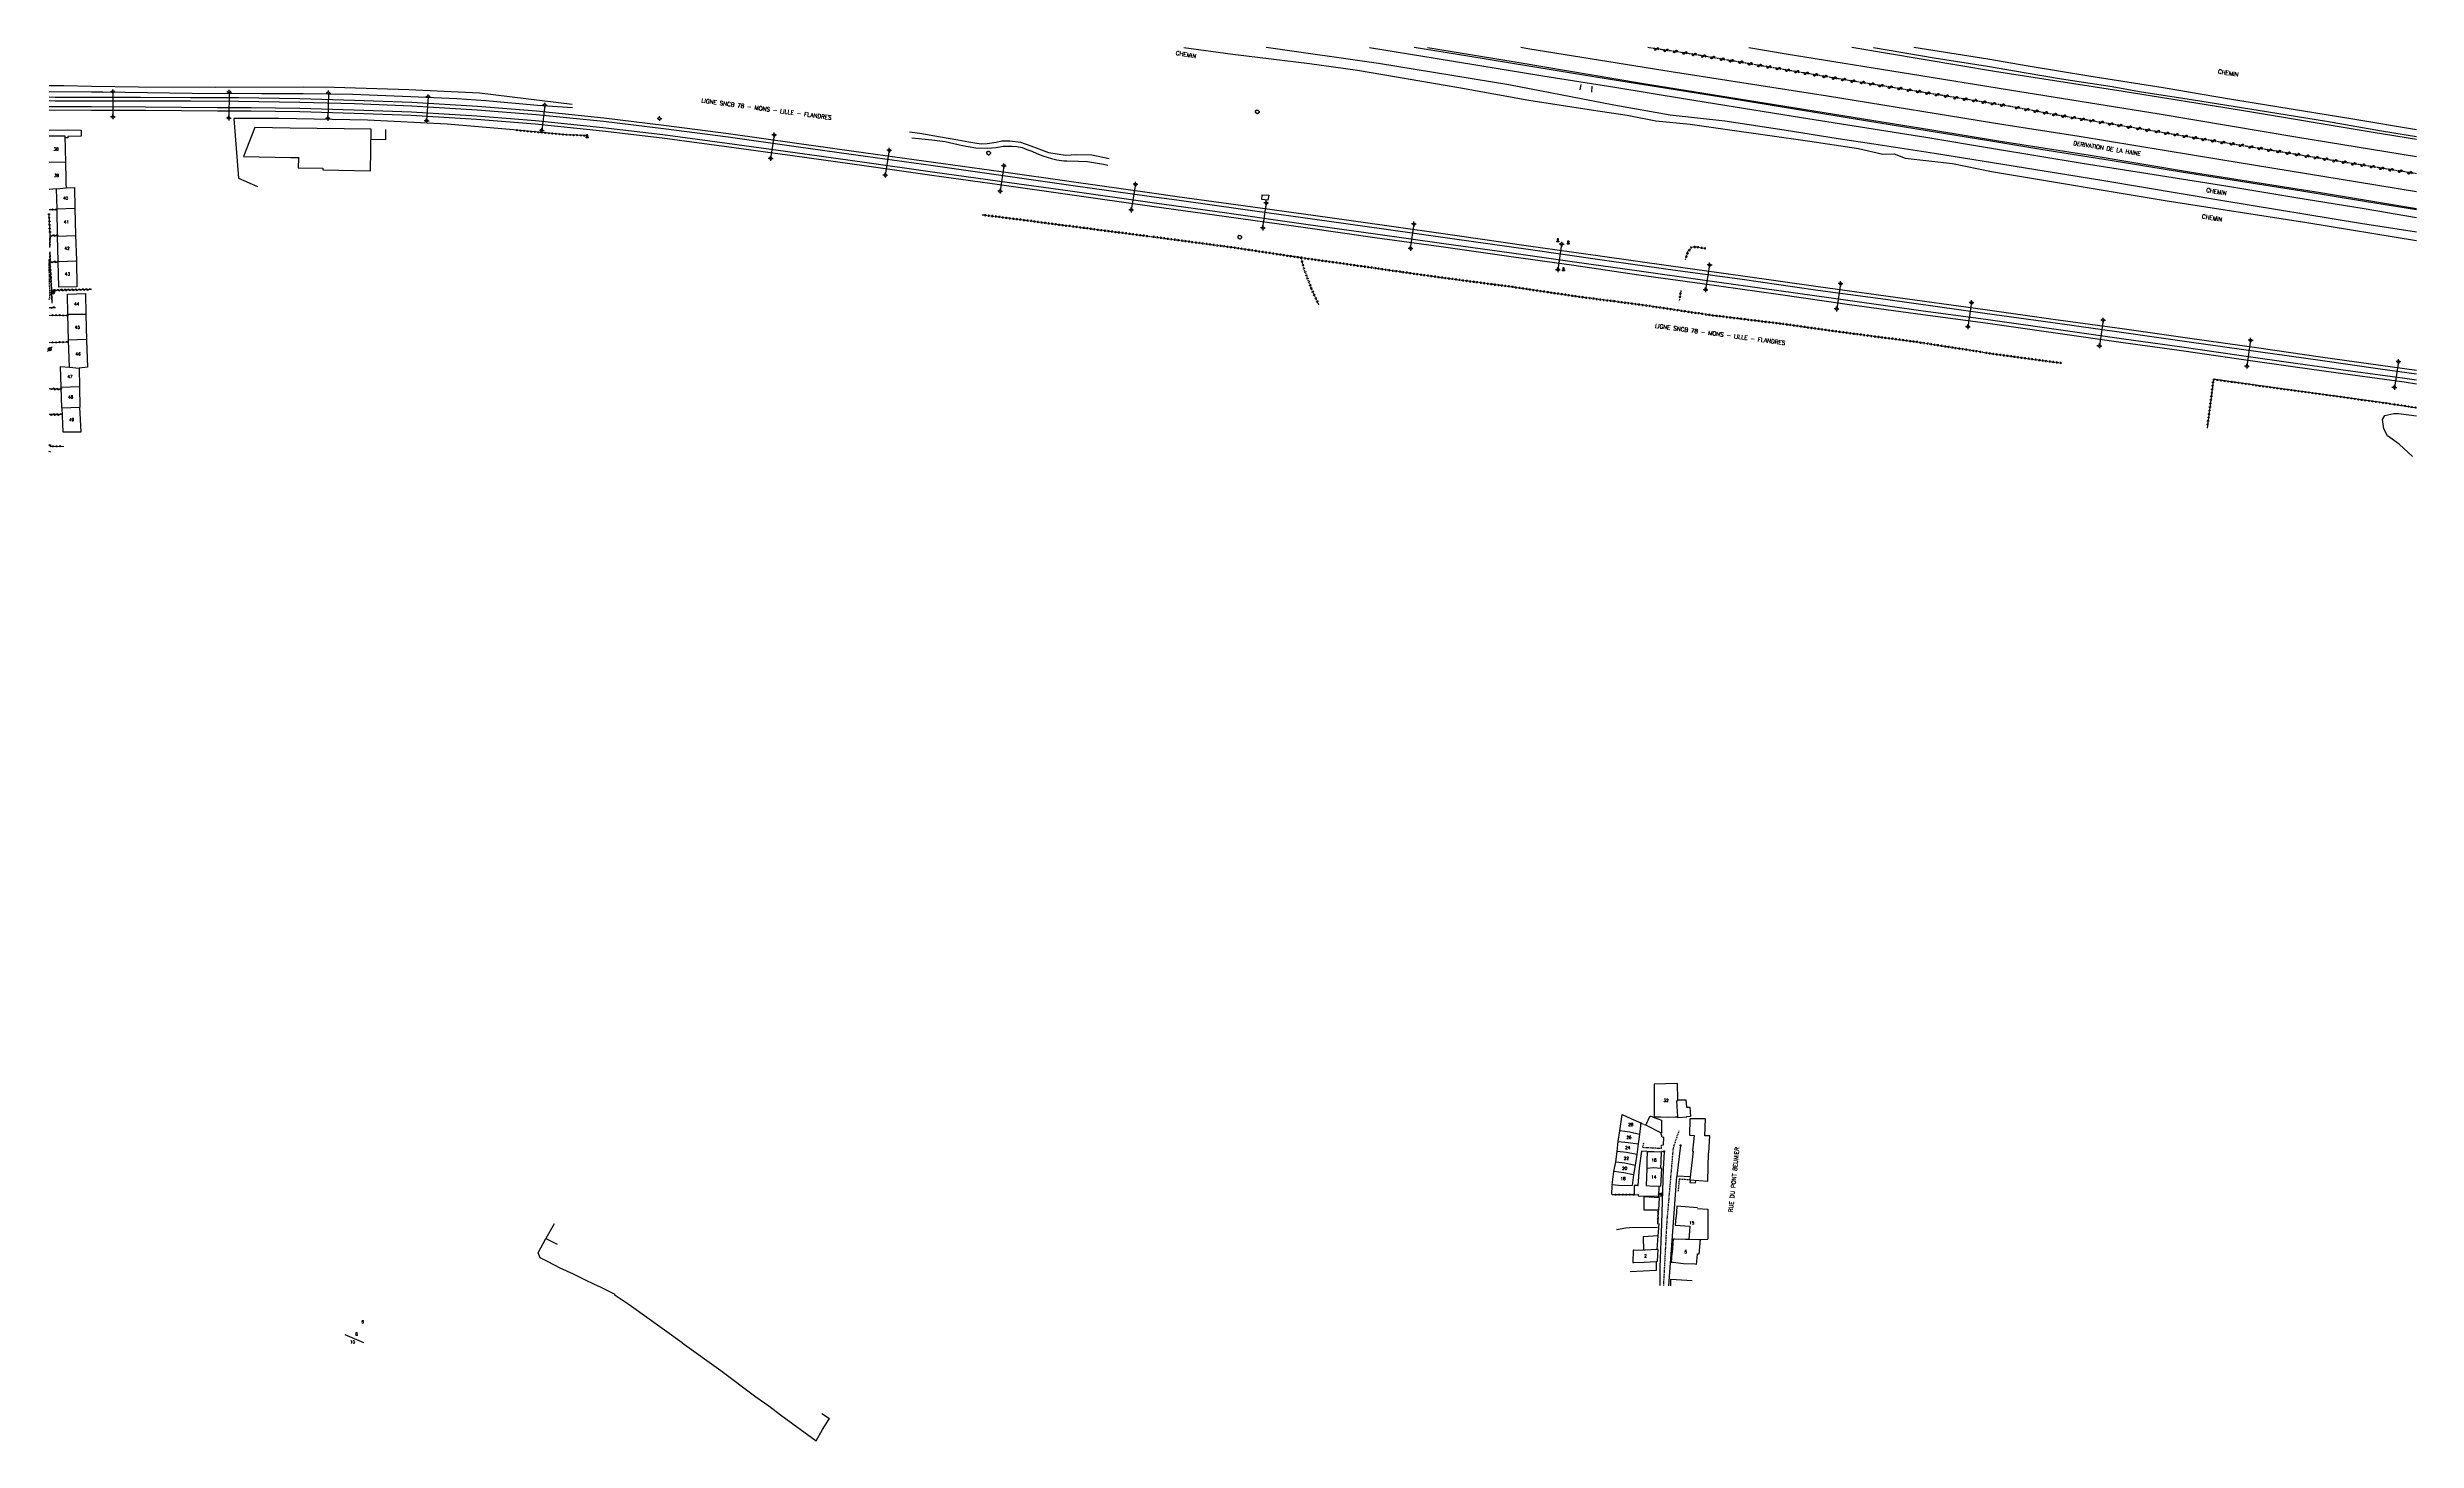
# Model space of a CAD drawing. Header units: millimetres. Extents: x 115999 to 117000, y 126412 to 127000.
import ezdxf
from ezdxf.enums import TextEntityAlignment as Align

# ---------------------------------------------------------------- set-up
doc = ezdxf.new("R2010")
doc.units = ezdxf.units.MM
doc.linetypes.add('DASHED', pattern=[0.75, 0.5, -0.25])
doc.layers.get('0').update_dxf_attribs({"linetype": 'CONTINUOUS'})
for name, color, linetype in [('W0001', 6, 'DASHED'), ('W0004', 5, 'CONTINUOUS'), ('W0008', 7, 'CONTINUOUS'), ('W0014', 7, 'CONTINUOUS'), ('W0070', 7, 'DASHED'), ('W0071', 7, 'CONTINUOUS'), ('W0101', 7, 'CONTINUOUS'), ('W0104', 1, 'CONTINUOUS'), ('W0112', 1, 'DASHED'), ('W0211', 2, 'CONTINUOUS'), ('W0214', 2, 'CONTINUOUS'), ('W0220', 5, 'DASHED'), ('W0300', 7, 'CONTINUOUS'), ('W0310', 3, 'CONTINUOUS'), ('W0323', 7, 'CONTINUOUS'), ('W0333', 7, 'CONTINUOUS'), ('W0401', 7, 'CONTINUOUS'), ('W0438', 7, 'CONTINUOUS'), ('W0439', 7, 'CONTINUOUS'), ('W0473', 7, 'CONTINUOUS'), ('W0500', 5, 'DASHED'), ('W0510', 5, 'CONTINUOUS'), ('W0515', 5, 'CONTINUOUS'), ('W0610', 7, 'CONTINUOUS'), ('W0611', 7, 'CONTINUOUS'), ('W0700', 7, 'CONTINUOUS'), ('W0985', 4, 'CONTINUOUS'), ('W0989', 7, 'CONTINUOUS'), ('W0991', 7, 'CONTINUOUS'), ('W1102', 7, 'CONTINUOUS')]:
    doc.layers.add(name, color=color, linetype=linetype)
doc.styles.get("Standard").update_dxf_attribs({"font": 'romans.shx', "width": 0.85})

# ---------------------------------------------------------------- blocks, each defined once
blk = doc.blocks.new('T473')
for p, q in [((-0.166667, 0.166667), (0.166667, -0.166667)), ((-0.166667, -0.166667), (0.166667, 0.166667)), ((0.500001, 0.500001), (1.000002, 1.000002)), ((-1.000002, -1.000002), (-0.500001, -0.500001))]:
    blk.add_line(p, q)
blk.add_ellipse((0, 0), major_axis=(0.471405, 0.471405), ratio=1, start_param=5.4977871438, end_param=11.780972451)
blk = doc.blocks.new('T401')
for p, q in [((-0.3, 0.3), (0, 0.3)), ((-0.3, -0.25), (-0.3, 0.3)), ((-0.3, 0.15), (0, 0.15)), ((-0.3, 0), (0, 0)), ((0, 0.3), (0, -0.25)), ((-0.3, -0.15), (0, -0.15)), ((-0.3, -0.25), (-0.3, -0.3)), ((-0.3, -0.3), (0, -0.3)), ((0, -0.3), (0, -0.25))]:
    blk.add_line(p, q)
blk = doc.blocks.new('T610')
for p, q in [((-0.500001, 0), (-1.000002, 0)), ((0, 0.500001), (0, 1.000002)), ((0.500001, 0), (1.000002, 0)), ((0, -0.500001), (0, -1.000002))]:
    blk.add_line(p, q)
blk.add_ellipse((0, 0), major_axis=(-0.353554, 0.353554), ratio=1, start_param=3.926990817, end_param=10.2101761242)
blk = doc.blocks.new('T300')
for p, q in [((-0.8, 0.5), (-0.9, 0.3)), ((-0.9, 0.3), (-0.9, 0.2)), ((-0.9, 0.2), (-0.7, 0.1)), ((-0.7, 0.6), (-0.8, 0.5)), ((-0.8, -0.1), (-0.7, 0.1)), ((-0.6, 0.7), (-0.7, 0.6)), ((-0.7, 0.1), (-0.7, 0.1)), ((-0.5, 0.7), (-0.6, 0.7)), ((-0.3, 0.6), (-0.5, 0.7)), ((-0.3, 0.6), (-0.2, 0.7)), ((-0.2, 0.6), (-0.3, 0.6)), ((-0.2, 0.7), (-0.1, 0.8)), ((-0.1, 0.8), (0.1, 0.8)), ((0.1, 0.8), (0.2, 0.7)), ((0.2, 0.7), (0.3, 0.6)), ((0.3, 0.6), (0.4, 0.5)), ((0.5, 0.5), (0.3, 0.5)), ((0.4, 0.5), (0.4, 0.5)), ((0.6, 0.4), (0.5, 0.5)), ((0.6, 0.4), (0.7, 0.3)), ((0.7, 0.3), (0.7, 0.2)), ((0.7, 0.2), (0.7, 0.1)), ((0.7, 0.1), (0.7, -0.2)), ((-0.8, -0.2), (-0.8, -0.1)), ((-0.7, -0.3), (-0.8, -0.2)), ((-0.8, -0.2), (-0.8, -0.2)), ((-0.7, -0.4), (-0.7, -0.3)), ((-0.5, -0.5), (-0.7, -0.4)), ((-0.4, -0.5), (-0.5, -0.5)), ((-0.4, -0.5), (-0.3, -0.5)), ((-0.3, -0.5), (-0.3, -0.4)), ((-0.3, -0.6), (-0.3, -0.5)), ((-0.3, -0.5), (-0.3, -0.5)), ((-0.2, -0.7), (-0.3, -0.6)), ((-0.1, -0.8), (-0.2, -0.7)), ((0.1, -0.8), (-0.1, -0.8)), ((0.2, -0.7), (0.1, -0.8)), ((0.3, -0.5), (0.2, -0.5)), ((0.3, -0.6), (0.2, -0.7)), ((0.2, -0.7), (0.2, -0.7)), ((0.5, -0.4), (0.3, -0.5)), ((0.3, -0.5), (0.3, -0.6)), ((0.3, -0.5), (0.3, -0.5)), ((0.6, -0.3), (0.5, -0.4)), ((0.7, -0.2), (0.6, -0.3)), ((0.6, -0.3), (0.6, -0.3))]:
    blk.add_line(p, q)
blk = doc.blocks.new('T438')
for p, q in [((-0.4, 0.2), (0.4, 0.2)), ((-0.4, -0.2), (-0.4, 0.2)), ((0.15, 1.1), (-0.3, 1.1)), ((-0.3, 1.1), (-0.3, 0.5)), ((-0.3, 0.5), (0.15, 0.5)), ((0.3, 0.65), (0.3, 0.95)), ((0.4, 0.2), (0.4, -0.2))]:
    blk.add_line(p, q)
at = {"flags": 128}
for points in [[(-0.4, -0.2), (0.4, 0.2)], [(0.4, -0.2), (-0.4, -0.2)]]:
    blk.add_lwpolyline(points, dxfattribs=at)
for centre, major_axis, start_param, end_param in [((0.15, 0.95), (0.106, -0.106), 0.7853982, 2.3561945), ((0.15, 0.65), (0.106, 0.106), 3.9269908, 5.4977871)]:
    blk.add_ellipse(centre, major_axis=major_axis, ratio=1, start_param=start_param, end_param=end_param)
blk = doc.blocks.new('t323o')
at = {"color": 0, "linetype": 'Continuous'}
for radius in [0.25, 0.15]:
    blk.add_circle((0, 0), radius, dxfattribs=at)
blk = doc.blocks.new('t220o')
at = {"color": 0, "linetype": 'Continuous'}
for p, q in [((-0.25, 0.25), (0.25, 0.25)), ((-0.25, -0.25), (0.25, -0.25))]:
    blk.add_line(p, q, dxfattribs=at)
blk = doc.blocks.new('t310o')
at = {"color": 0, "linetype": 'Continuous'}
for centre, start, end in [((-0.5, 0.4), 216.8699, 323.1304), ((0.5, -0.4), 36.8699, 143.1303)]:
    blk.add_arc(centre, 0.625, start, end, dxfattribs=at)
blk = doc.blocks.new('t500o')
at = {"color": 0, "linetype": 'Continuous'}
for centre, start, end in [((-0.5, 0.625), 216.869898, 323.130102), ((0.5, -0.125), 36.869898, 143.130102), ((0.5, -0.625), 36.869898, 143.130102), ((-0.5, 0.125), 216.869898, 323.130102)]:
    blk.add_arc(centre, 0.625, start, end, dxfattribs=at)

msp = doc.modelspace()

# ---------------------------------------------------------------- linework, layer by layer
at = {"layer": 'W0001'}
msp.add_lwpolyline([(116682, 126477.2), (116683.4, 126503.9), (116686.1, 126535.3), (116688.5, 126542.7)], dxfattribs=at)
at = {"layer": 'W0004'}
msp.add_lwpolyline([(116687.7, 126523.6), (116689.2, 126536.4)], dxfattribs=at)
at = {"layer": 'W0008'}
msp.add_lwpolyline([(116681.7, 126536.7), (116681.9, 126536.7), (116682, 126539.7), (116681.3, 126539.9), (116680.8, 126541.9)], dxfattribs=at)
at = {"layer": 'W0014'}
for points in [[(116000.8, 126829.1), (116000.1, 126829.4), (116000, 126829.5)], [(116681.1, 126533.9), (116682.2, 126533.7), (116681.8, 126526.5), (116681.1, 126503.4)], [(116684.1, 126477.1), (116684.6, 126482.9), (116685.8, 126500), (116687.6, 126523.2), (116687.7, 126523.6), (116693.2, 126523.3)], [(116680, 126503.4), (116679.5, 126498.1)], [(116681.1, 126503.4), (116680.3, 126484.8), (116680.4, 126477.2)]]:
    msp.add_lwpolyline(points, dxfattribs=at)
at = {"layer": 'W0070'}
msp.add_lwpolyline([(116000, 126893.6), (116000.4, 126894.2), (116000, 126910.7)], dxfattribs=at)
at = {"layer": 'W0071'}
for points in [[(116479.3, 127000), (116500, 126997.2), (116532.4, 126993.3), (116552.6, 126990.4), (116595.5, 126983.1), (116625.1, 126977.8), (116652.3, 126973.5), (116666.6, 126971.5), (116678.7, 126969.1), (116693.2, 126967.7), (116707.9, 126965.5), (116743.7, 126960.5), (116764.3, 126957.4), (116774.5, 126955), (116779.4, 126955.1), (116784, 126953.3), (116804, 126951.1), (116820.5, 126947.7)], [(116820.9, 126951.3), (116796.4, 126955.3), (116770.8, 126959.2), (116755.7, 126961.4), (116732.9, 126965.1), (116707.8, 126968.9), (116684.7, 126971.4), (116660.9, 126975.6), (116616.6, 126984.2), (116561.6, 126993.3), (116514.1, 127000)], [(116557.7, 127000), (116585.5, 126995.5), (116630.9, 126988.1), (116661.4, 126983.3), (116691.2, 126978.4), (116740.2, 126970.5), (116792.7, 126962.1), (116821.3, 126957.3)], [(116821, 126960.3), (116767.2, 126969.1), (116709, 126978.6), (116654.2, 126987.3), (116599.3, 126996.4), (116576.6, 127000)], [(116770.6, 127000), (116796.2, 126995.6), (116818.7, 126992.1)], [(116818.9, 126995.1), (116787.7, 127000)], [(116818.7, 126992.1), (116835.1, 126989.3), (116850, 126986.8), (116871.4, 126983.5), (116883, 126981.5), (116905.8, 126977.9), (116933.1, 126973.6), (116962, 126968.9), (116985.1, 126964.8), (117000, 126962.5)], [(117000, 126965.3), (116973.1, 126969.7), (116946.1, 126974.1), (116921, 126978.2), (116892.9, 126983), (116861.5, 126987.9), (116836, 126992.1), (116818.9, 126995.1)], [(117000, 126931.4), (116978.9, 126934.8), (116951.5, 126939.3), (116927.4, 126943.2), (116901.6, 126947.3), (116870.6, 126952.3), (116841.3, 126957), (116821, 126960.3)], [(116821.3, 126957.3), (116858.8, 126951.2), (116889.2, 126946.4), (116920.3, 126941.4), (116949, 126936.7), (116977.8, 126932), (117000, 126928.3)], [(116820.5, 126947.7), (116894.6, 126935.2), (116953.7, 126926.1), (117000, 126918.5)], [(117000, 126922), (116976.3, 126925.7), (116918.1, 126935.3), (116867, 126943.8), (116820.9, 126951.3)]]:
    msp.add_lwpolyline(points, dxfattribs=at)
at = {"layer": 'W0101'}
for points in [[(116000, 126962.7), (116006.7, 126962.7), (116006.9, 126951.5)], [(116006.9, 126951.5), (116007.1, 126944.6)], [(116003.1, 126940.4), (116000, 126940.1)], [(116003.4, 126931.9), (116003.1, 126940.4)], [(116007.1, 126944.6), (116007.1, 126942.6)], [(116007.1, 126942.6), (116007.2, 126940.8)], [(116007.2, 126940.8), (116007.2, 126940.8), (116010.8, 126940.9), (116010.9, 126932.2)], [(116003.6, 126920.5), (116003.4, 126931.9)], [(116010.9, 126932.2), (116011.2, 126920.8)], [(116003.9, 126909.6), (116003.6, 126920.5)], [(116011.2, 126920.8), (116011.6, 126910.1)], [(116004.1, 126898.8), (116003.9, 126909.6)], [(116011.6, 126910.1), (116011.8, 126898.9), (116004.1, 126898.8)], [(116008, 126887.4), (116007.8, 126895.9), (116015.4, 126896.1), (116015.6, 126887.4)], [(116008.3, 126876.4), (116008, 126887.4)], [(116015.6, 126887.4), (116015.9, 126876.5)], [(116008.6, 126865.1), (116008.3, 126876.4)], [(116015.9, 126876.5), (116016.3, 126865.1), (116012.7, 126864.6)], [(116005.1, 126856.6), (116004.9, 126865.3), (116008.6, 126865.1)], [(116005.4, 126847.9), (116005.1, 126856.6)], [(116012.7, 126864.6), (116012.9, 126856.7)], [(116012.9, 126856.7), (116013, 126848.1)], [(116005.4, 126847.9), (116005.9, 126837.7), (116013.6, 126837.7), (116013, 126848.1)], [(116663.5, 126542.6), (116664.5, 126549.4), (116668.4, 126547.6), (116672.4, 126545.9), (116671.8, 126541)], [(116662.4, 126533.8), (116662.8, 126538.1)], [(116662.8, 126538.1), (116663.5, 126542.6)], [(116671.2, 126537), (116670.6, 126532.6)], [(116671.8, 126541), (116671.2, 126537)], [(116661, 126525.4), (116661.8, 126529.4)], [(116661.8, 126529.4), (116662.4, 126533.8)], [(116670, 126528), (116669.3, 126524)], [(116670.6, 126532.6), (116670, 126528)], [(116674.8, 126526.7), (116674.6, 126519.4), (116677.5, 126519.2), (116679.1, 126519.3), (116680.8, 126519.2), (116681.2, 126526.6), (116680.8, 126526.6)], [(116675, 126533.7), (116674.8, 126529.9), (116674.8, 126529.9), (116674.8, 126526.7)], [(116680.8, 126526.6), (116680.9, 126529.7), (116681, 126533.5), (116678, 126533.7), (116675, 126533.7)], [(116660.2, 126519.7), (116661, 126525.4)], [(116669.3, 126524), (116668.7, 126519.5), (116664.3, 126519.3), (116660.2, 126519.7)], [(116696.3, 126510), (116687.6, 126510.8), (116687.2, 126506.1), (116687.1, 126505.9), (116686.9, 126502.7), (116693.1, 126502.3), (116693, 126502.2), (116692.6, 126496.6)], [(116696.2, 126509.8), (116700.7, 126509.5), (116700.6, 126496.8)], [(116210.8, 126487.2), (116207.4, 126488.9), (116206.6, 126491), (116209.9, 126497.1), (116209.9, 126497.1), (116214.6, 126494.7)], [(116213.4, 126503.3), (116213.4, 126503.3), (116209.9, 126497.1)], [(116697.3, 126496.7), (116697.4, 126496.7), (116696.9, 126490.4), (116696.3, 126490.5), (116696, 126490.3), (116696.1, 126490.3), (116695.7, 126486.1), (116695.1, 126486.2), (116690.3, 126486.4), (116686, 126486.9), (116685.3, 126486.9), (116685.6, 126491.1), (116685.7, 126491.1), (116686.1, 126496.9), (116686.6, 126496.9), (116691.2, 126496.8), (116692.6, 126496.8)], [(116697.3, 126496.7), (116700.7, 126496.8)], [(116215.9, 126484.6), (116215.9, 126484.6), (116210.8, 126487.2)], [(116221.6, 126482), (116215.9, 126484.6)], [(116226.3, 126479.7), (116226.3, 126479.7), (116221.6, 126482), (116221.6, 126482)], [(116230.4, 126477.7), (116226.3, 126479.7)], [(116232.9, 126476.5), (116230.4, 126477.7)], [(116245.1, 126469.1), (116239.6, 126472.8), (116239.6, 126472.8), (116239.6, 126472.8), (116239.6, 126472.8), (116239.6, 126472.8), (116239.6, 126472.8), (116239.6, 126472.8), (116239.6, 126472.8), (116239, 126473.2), (116239.1, 126473.4), (116232.9, 126476.5), (116232.9, 126476.5)], [(116685, 126477.1), (116685, 126479.9), (116694, 126479.3), (116694, 126479.3)], [(116267.4, 126453), (116245.1, 126469.1)], [(116267.4, 126453), (116283.8, 126441.3)], [(116283.8, 126441.3), (116283.8, 126441.3), (116298.6, 126430.2)], [(116298.6, 126430.2), (116304, 126426.4), (116309, 126422.6)], [(116309, 126422.6), (116309, 126422.6), (116314.2, 126418.8)], [(116314.2, 126418.8), (116314.2, 126418.8), (116324, 126411.7), (116324, 126411.7), (116326.7, 126416.5), (116329.4, 126420.6), (116329.6, 126420.9), (116326.4, 126423.1)]]:
    msp.add_lwpolyline(points, dxfattribs=at)
for points in [[(116686.8, 126548.4), (116687.9, 126548.4), (116687.6, 126555.2), (116688, 126555.4), (116688, 126555.8), (116687.8, 126562.5), (116677.9, 126562.3), (116678, 126548.4), (116680.7, 126548.4), (116683.8, 126548.3)], [(116678.8, 126487.4), (116679.4, 126487.5), (116679.7, 126492.5), (116679.2, 126492.5), (116674.1, 126492.1), (116669.4, 126492), (116669.4, 126492.2), (116669.1, 126492.2), (116668.9, 126486.9), (116669.4, 126486.9), (116673.8, 126487.1)]]:
    msp.add_lwpolyline(points, close=True, dxfattribs=at)
at = {"layer": 'W0104'}
for points in [[(116000, 126965.1), (116008, 126965.2), (116013.6, 126965.1), (116013.6, 126962.6), (116007.9, 126962.5), (116007.9, 126961.9), (116006.5, 126961.9)], [(116142.1, 126965.4), (116142.1, 126961), (116136.1, 126961.1)], [(116688.1, 126555.7), (116691.3, 126555.6), (116691.6, 126552.5), (116693.1, 126552.5), (116693.3, 126548.6), (116691.6, 126548.4), (116691.7, 126548.3), (116688, 126548.1), (116688, 126548.5)], [(116674.8, 126533.8), (116672.6, 126533.9), (116671.7, 126526.9), (116671.7, 126526.9), (116671.1, 126519.5), (116671.2, 126519.4), (116669.5, 126519.5), (116669.5, 126515.5), (116671.2, 126515.7), (116671.2, 126515.1), (116679.9, 126515), (116680.1, 126519.1)], [(116660.1, 126519.5), (116660, 126515.7)], [(116693.2, 126521.5), (116693, 126520.7), (116695.4, 126520.6), (116695.6, 126521.5)], [(116679.2, 126492.3), (116679.7, 126498.2), (116673.3, 126497.8), (116673.5, 126492)], [(116678.8, 126487.1), (116678.8, 126483.6), (116667.9, 126483)]]:
    msp.add_lwpolyline(points, dxfattribs=at)
for points in [[(116102.2, 126953.6), (116105.5, 126953.6), (116105.4, 126953.3), (116105.2, 126949.2), (116115.6, 126949.1), (116115.7, 126948.4), (116135.8, 126948), (116136.1, 126965.5), (116101.9, 126966), (116087, 126966.2), (116082.1, 126954)], [(116676.3, 126548.9), (116678, 126548.2), (116681, 126547), (116681, 126541.6), (116674.4, 126544.9)], [(116694.8, 126540.6), (116694.1, 126534), (116694.4, 126534), (116693.1, 126521.8), (116700.6, 126521.3), (116700.9, 126533.2), (116701.1, 126533.3), (116701.5, 126540.4), (116699.4, 126540.4), (116699.6, 126547.6), (116693.1, 126547.6), (116692.9, 126540.7), (116694.7, 126540.6)], [(116680.1, 126514.4), (116679.8, 126509), (116673.7, 126509.1), (116673.8, 126514.8)]]:
    msp.add_lwpolyline(points, close=True, dxfattribs=at)
at = {"layer": 'W0112'}
for points in [[(116674.3, 126544.9), (116672.1, 126545.9)], [(116673.5, 126537.4), (116673.1, 126535.6), (116681.1, 126535.2), (116681.1, 126536.5), (116681.5, 126536.5)], [(116693.1, 126521.8), (116688.5, 126522.1), (116688.1, 126517.1)]]:
    msp.add_lwpolyline(points, dxfattribs=at)
at = {"layer": 'W0211'}
for points in [[(116018, 126983.6), (116006.3, 126983.8), (116000, 126983.8)], [(116107.5, 126983.2), (116070.4, 126983.1), (116037.8, 126983.2), (116018, 126983.6)], [(116220.9, 126976), (116181.8, 126980.8), (116152, 126982.1), (116120.4, 126983.1), (116107.5, 126983.2)], [(116402.4, 126960.4), (116400, 126959.9), (116396.3, 126959.3), (116393.7, 126959.2), (116391.9, 126959.5), (116388.5, 126960), (116383.8, 126960.9), (116376.6, 126962.2), (116367.8, 126963.7), (116363.5, 126964.2)], [(116447.8, 126953), (116440.5, 126954.5), (116434.1, 126954.7), (116429.3, 126954.4), (116422.3, 126955.5), (116414.9, 126958.3), (116410.5, 126959.9), (116405.8, 126960.5), (116402.4, 126960.4)]]:
    msp.add_lwpolyline(points, dxfattribs=at)
at = {"layer": 'W0214'}
for points in [[(116825.7, 126967.4), (116751.2, 126979.4), (116685.1, 126989.7), (116624.6, 126999.5), (116621.6, 127000)], [(116717.9, 127000), (116733.7, 126997.3), (116786.2, 126988.9), (116828.1, 126982.1)], [(116000, 126981.4), (116018, 126981.3)], [(116018, 126981.3), (116022.7, 126981.3), (116060.5, 126980.7), (116089.9, 126980.6), (116107.3, 126980.6)], [(116107.3, 126980.6), (116128.2, 126980.3), (116152.8, 126979.3), (116172.3, 126978.5), (116184.5, 126977.7), (116206.3, 126975.7), (116221.1, 126974.7)], [(116828.1, 126982.1), (116891.2, 126972), (116949.9, 126962.2), (117000, 126954)], [(117000, 126939.1), (116975.1, 126943.1), (116917.3, 126952.6), (116857.5, 126962.5), (116825.7, 126967.4)], [(116364.4, 126961.9), (116372.9, 126961), (116378.5, 126960.3), (116385.8, 126958.7), (116391.4, 126957.7), (116396.4, 126957.5), (116400.1, 126957.8), (116403, 126958.3)], [(116403, 126958.3), (116406.8, 126958.4), (116408.8, 126958.2), (116411, 126957.8), (116413, 126957), (116415.1, 126956.2), (116417.2, 126955.3), (116419.7, 126954.3), (116423.4, 126953.2), (116425.7, 126952.6), (116428.7, 126952.2), (116429.9, 126952.2), (116434.8, 126952), (116438.6, 126951.9), (116445.4, 126950.8), (116447.2, 126950.4)]]:
    msp.add_lwpolyline(points, dxfattribs=at)
at = {"layer": 'W0220'}
for points in [[(116465.1, 126920.1), (116425.9, 126925.2), (116402.1, 126928.3), (116393.9, 126929.3), (116393.9, 126929.3)], [(116816.8, 126871.3), (116788.1, 126875.7), (116758.3, 126879.6), (116730.2, 126883.5), (116702.2, 126886.9), (116673.4, 126891.2), (116644, 126895), (116617.8, 126898.9), (116586.5, 126903), (116557.1, 126907.2), (116528.8, 126911.2), (116499.5, 126915.6), (116465.1, 126920.1)], [(116528.8, 126911.2), (116529.9, 126906.9), (116532.9, 126898.7), (116536.2, 126891.4)], [(116699.8, 126915.1), (116695.7, 126915.7), (116693.6, 126915.6), (116692.1, 126913.7), (116691.1, 126910.3)], [(116689.3, 126897.4), (116688.5, 126893.2)], [(116816.8, 126871.3), (116833.5, 126869), (116848.4, 126867), (116850.2, 126866.9)]]:
    msp.add_lwpolyline(points, dxfattribs=at)
at = {"layer": 'W0310'}
for points in [[(116000.4, 126915.5), (116000.5, 126920.6), (116003.7, 126920.5)], [(116000.4, 126913.7), (116000.4, 126909.5)], [(116001.2, 126897.5), (116000.9, 126901.6), (116000.4, 126909.5), (116003.8, 126909.5)], [(116001.3, 126892.1), (116001.2, 126897.5), (116018, 126897.9)], [(116000, 126890.2), (116002.8, 126890.2)], [(116000, 126856), (116005.3, 126855.8)], [(116005.1, 126845.1), (116000, 126845)], [(116679.7, 126508.8), (116679.4, 126503.2)]]:
    msp.add_lwpolyline(points, dxfattribs=at)
at = {"layer": 'W0323'}
for points in [[(116227, 126962.8), (116218.3, 126963.2), (116196.2, 126965.2)], [(116000, 126931.6), (116003.5, 126931.6)], [(116000.5, 126920.6), (116000, 126929.9)], [(116000, 126887), (116008.2, 126886.9)], [(116000, 126875.4), (116008.1, 126875.7)], [(116989.1, 126849.6), (116919.8, 126859.1), (116914.2, 126859.9), (116911.6, 126839.3)], [(116989.1, 126849.6), (117000, 126847.9)], [(116000, 126832.5), (116000.7, 126831.6), (116006.2, 126831.7)], [(116660.2, 126515.6), (116669.5, 126515.6)]]:
    msp.add_lwpolyline(points, dxfattribs=at)
at = {"layer": 'W0333'}
for points in [[(116646.7, 126982.1), (116647.2, 126984.4)], [(116651.6, 126981.2), (116651.8, 126983.7)], [(116097.1, 126970), (116078, 126970), (116080.1, 126944.8), (116088.1, 126941.3)], [(116196.2, 126965.2), (116168.2, 126967.7), (116134.5, 126969.4), (116097.1, 126970)], [(116679.4, 126501.7), (116667.6, 126501.6), (116666, 126501.5), (116662, 126500.8)]]:
    msp.add_lwpolyline(points, dxfattribs=at)
at = {"layer": 'W0439'}
msp.add_lwpolyline([(116512.4, 126937.8), (116515.2, 126937.6), (116514.8, 126935.6), (116512.2, 126935.8), (116512.4, 126937.8)], close=True, dxfattribs=at)
at = {"layer": 'W0500'}
for points in [[(116827.4, 126975.3), (116758.3, 126986.4), (116692.9, 126997.4), (116675.1, 127000)], [(117000, 126946.7), (116963.5, 126952.5), (116906.4, 126961.8), (116847.9, 126971.5), (116827.4, 126975.3)]]:
    msp.add_lwpolyline(points, dxfattribs=at)
at = {"layer": 'W0510'}
for points in [[(116582.3, 127000), (116584.9, 126999.6), (116620.9, 126993.7), (116672.6, 126985), (116728.8, 126975.9), (116795.3, 126965.2), (116824.3, 126960.4)], [(116821.7, 126989.9), (116761.4, 127000)], [(117000, 126961.2), (116981.7, 126964.1), (116926.9, 126973.3), (116876.1, 126981.4), (116821.7, 126989.9)], [(116824.3, 126960.4), (116862.1, 126954.5), (116905.7, 126947.3), (116959.4, 126938.8), (117000, 126932)]]:
    msp.add_lwpolyline(points, dxfattribs=at)
at = {"layer": 'W0515'}
msp.add_lwpolyline([(116998.3, 126827.3), (116992.7, 126832.5), (116987.7, 126836.1), (116986.1, 126839), (116985.6, 126842.9), (116986.6, 126844.6), (116990.4, 126845.4), (116992.4, 126845.5), (117000, 126844.5)], dxfattribs=at)
at = {"layer": 'W0611'}
for points in [[(116027, 126981.3), (116027, 126970.7)], [(116076.1, 126981.2), (116075.9, 126970.2)], [(116118, 126980.8), (116117.8, 126970.1)], [(116160.2, 126979.2), (116159.5, 126969.1)], [(116209.4, 126975.7), (116208.1, 126965)], [(116306.3, 126963.1), (116304.8, 126953.2)], [(116354.9, 126956.6), (116353.2, 126946.1)], [(116403.3, 126950.1), (116401.7, 126939.3)], [(116458.9, 126942.3), (116457.1, 126931.4)], [(116514.1, 126934.4), (116512.6, 126923.8)], [(116576.5, 126925.5), (116574.9, 126915.1)], [(116638.8, 126917), (116637.3, 126906.2)], [(116701.4, 126908.2), (116699.7, 126897.7)], [(116756.7, 126900.3), (116755.1, 126889.6)], [(116812, 126892.3), (116810.5, 126882.1)], [(116867.6, 126884.9), (116866, 126874)], [(116929.9, 126876.4), (116928.3, 126865.4)], [(116992.3, 126867.4), (116990.6, 126856.5)]]:
    msp.add_lwpolyline(points, dxfattribs=at)
at = {"layer": 'W0700'}
for points in [[(116018, 126978.9), (116002.6, 126978.9), (116000, 126979)], [(116018, 126977.4), (116002.6, 126977.4), (116000, 126977.5)], [(116106, 126978.3), (116080.1, 126978.7), (116059.8, 126978.8), (116038.6, 126978.9), (116025, 126978.9), (116018, 126978.9)], [(116106, 126976.8), (116080, 126977.2), (116059.8, 126977.3), (116038.6, 126977.4), (116025, 126977.4), (116018, 126977.4)], [(116465.8, 126938.5), (116431.8, 126943.3), (116402.2, 126947.5), (116373.6, 126951.4), (116345, 126955.4), (116315.8, 126959.5), (116287, 126963.5), (116259.7, 126967.1), (116234.4, 126970.2), (116205.9, 126973.1), (116181, 126975.1), (116153.3, 126976.8), (116129.1, 126977.7), (116106, 126978.3)], [(116465.6, 126937), (116431.6, 126941.8), (116402, 126946), (116373.4, 126950), (116344.8, 126954), (116315.6, 126958.1), (116286.8, 126962.1), (116259.5, 126965.7), (116234.2, 126968.7), (116205.7, 126971.6), (116180.9, 126973.6), (116153.2, 126975.3), (116129, 126976.2), (116106, 126976.8)], [(116018, 126974.9), (116017.9, 126974.9), (116000, 126974.9)], [(116018, 126973.4), (116017.9, 126973.4), (116000, 126973.5)], [(116105.9, 126974.3), (116085.4, 126974.5), (116071.1, 126974.6), (116040.8, 126974.8), (116018, 126974.9)], [(116105.9, 126972.8), (116085.4, 126973.1), (116071.1, 126973.2), (116040.8, 126973.4), (116018, 126973.4)], [(116466, 126934.4), (116431.3, 126939.3), (116401.6, 126943.5), (116373.1, 126947.4), (116344.5, 126951.4), (116315.2, 126955.5), (116286.4, 126959.5), (116259.2, 126963.1), (116233.9, 126966.1), (116205.5, 126969), (116180.7, 126971), (116153.1, 126972.7), (116128.9, 126973.6), (116105.9, 126974.3)], [(116465.8, 126932.9), (116431.1, 126937.8), (116401.4, 126942), (116372.9, 126946), (116344.3, 126950), (116315, 126954.1), (116286.2, 126958.1), (116259, 126961.7), (116233.8, 126964.7), (116205.4, 126967.6), (116180.6, 126969.6), (116153, 126971.3), (116128.9, 126972.2), (116105.9, 126972.8)], [(116817.6, 126887.7), (116776.6, 126893.4), (116746.1, 126897.6), (116715.2, 126902), (116684.8, 126906.2), (116655, 126910.4), (116624.7, 126914.7), (116593.6, 126919.1), (116563.8, 126923.3), (116534.6, 126927.4), (116504.2, 126931.6), (116476.3, 126935.5), (116465.6, 126937)], [(116817.8, 126889.2), (116776.8, 126894.9), (116746.3, 126899.1), (116715.4, 126903.5), (116685, 126907.7), (116655.2, 126911.9), (116624.9, 126916.1), (116593.8, 126920.6), (116564, 126924.8), (116534.9, 126928.9), (116504.4, 126933.1), (116476.5, 126937), (116465.8, 126938.5)], [(116817.9, 126883.6), (116791.4, 126887.1), (116760.5, 126891.4), (116730.4, 126895.7), (116698.2, 126900.2), (116671.5, 126903.9), (116644.1, 126907.9), (116617.5, 126911.6), (116588, 126915.8), (116560, 126919.7), (116530.7, 126923.8), (116497.3, 126928.5), (116465.8, 126932.9)], [(116818.1, 126885.1), (116791.6, 126888.7), (116760.7, 126893), (116730.6, 126897.2), (116698.4, 126901.7), (116671.7, 126905.5), (116644.3, 126909.4), (116617.7, 126913.1), (116588.2, 126917.3), (116560.3, 126921.2), (116530.9, 126925.3), (116497.5, 126930), (116466, 126934.4)], [(117000, 126862.1), (116984.6, 126864.2), (116959.2, 126867.8), (116933.1, 126871.5), (116904, 126875.6), (116875.4, 126879.7), (116846.3, 126883.7), (116817.6, 126887.7)], [(117000, 126863.6), (116984.8, 126865.7), (116959.4, 126869.3), (116933.4, 126873), (116904.2, 126877.1), (116875.6, 126881.2), (116846.5, 126885.2), (116817.8, 126889.2)], [(117000, 126857.9), (116994.8, 126858.7), (116971.9, 126861.8), (116948.7, 126865.1), (116925.9, 126868.3), (116899.7, 126872.1), (116876.1, 126875.3), (116848.5, 126879.3), (116817.9, 126883.6)], [(117000, 126859.5), (116995, 126860.2), (116972.1, 126863.3), (116948.9, 126866.6), (116926.1, 126869.8), (116899.9, 126873.6), (116876.3, 126876.8), (116848.7, 126880.8), (116818.1, 126885.1)]]:
    msp.add_lwpolyline(points, dxfattribs=at)
at = {"layer": 'W1102'}
for points in [[(116000, 126951.6), (116006.8, 126951.8)], [(116003.1, 126940.4), (116007.2, 126940.8)], [(116003.4, 126931.9), (116010.9, 126932.2)], [(116003.7, 126920.4), (116011, 126920.6)], [(116004.3, 126909.6), (116011.4, 126910)], [(116008.3, 126887.4), (116015.4, 126887.4)], [(116015.8, 126876.7), (116008.3, 126876.4)], [(116005.2, 126856.6), (116012.8, 126856.8)], [(116008.6, 126865.1), (116012.7, 126864.6)], [(116005.4, 126847.9), (116013, 126848.1)], [(116662.8, 126538.1), (116667, 126537.6), (116671.2, 126537)], [(116671.8, 126541), (116667.7, 126542), (116663.5, 126542.6)], [(116661.8, 126529.4), (116665.6, 126529), (116670, 126528)], [(116670.6, 126532.6), (116666.3, 126533.4), (116662.4, 126533.8)], [(116680.8, 126526.6), (116679.2, 126526.8), (116677.8, 126526.9), (116674.8, 126526.7)], [(116669.3, 126524), (116665.1, 126524.8), (116661, 126525.4)], [(116692.6, 126496.8), (116696.8, 126496.7)], [(116696.8, 126496.7), (116697.2, 126496.7)], [(116697.2, 126496.7), (116697.3, 126496.7)], [(116124.9, 126456.6), (116132.8, 126453.2)]]:
    msp.add_lwpolyline(points, dxfattribs=at)

# ---------------------------------------------------------------- block references
at = {"layer": 'W0220'}
for p, rotation in [((116395.4, 126929.1), 173.3536469904243), ((116396.9, 126928.9), 173.3536469904243), ((116398.4, 126928.8), 173.3536469904243), ((116399.9, 126928.6), 173.3536469904243), ((116401.4, 126928.4), 173.3536469904243), ((116402.9, 126928.2), 172.5771336690102), ((116404.3, 126928), 172.5771336690102), ((116405.8, 126927.8), 172.5771336690102), ((116407.3, 126927.6), 172.5771336690102), ((116408.8, 126927.5), 172.5771336690102), ((116410.3, 126927.3), 172.5771336690102), ((116411.8, 126927.1), 172.5771336690102), ((116413.3, 126926.9), 172.5771336690102), ((116414.8, 126926.7), 172.5771336690102), ((116416.2, 126926.5), 172.5771336690102), ((116417.7, 126926.3), 172.5771336690102), ((116419.2, 126926.1), 172.5771336690102), ((116420.7, 126925.9), 172.5771336690102), ((116422.2, 126925.7), 172.5771336690102), ((116423.7, 126925.5), 172.5771336690102), ((116425.2, 126925.3), 172.5771336690102), ((116426.7, 126925.1), 172.6152608592087), ((116428.1, 126924.9), 172.6152608592087), ((116429.6, 126924.7), 172.6152608592087), ((116431.1, 126924.6), 172.6152608592087), ((116432.6, 126924.4), 172.6152608592087), ((116434.1, 126924.2), 172.6152608592087), ((116435.6, 126924), 172.6152608592087), ((116437.1, 126923.8), 172.6152608592087), ((116438.6, 126923.6), 172.6152608592087), ((116440, 126923.4), 172.6152608592087), ((116441.5, 126923.2), 172.6152608592087), ((116443, 126923), 172.6152608592087), ((116444.5, 126922.8), 172.6152608592087), ((116446, 126922.6), 172.6152608592087), ((116447.5, 126922.4), 172.6152608592087), ((116449, 126922.2), 172.6152608592087), ((116450.5, 126922), 172.6152608592087), ((116451.9, 126921.9), 172.6152608592087), ((116453.4, 126921.7), 172.6152608592087), ((116454.9, 126921.5), 172.6152608592087), ((116456.4, 126921.3), 172.6152608592087), ((116457.9, 126921.1), 172.6152608592087), ((116459.4, 126920.9), 172.6152608592087), ((116460.9, 126920.7), 172.6152608592087), ((116462.4, 126920.5), 172.6152608592087), ((116463.8, 126920.3), 172.6152608592087), ((116466.6, 126920), 172.4630826630486), ((116468.1, 126919.8), 172.4630826630486), ((116469.6, 126919.6), 172.4630826630486), ((116471, 126919.4), 172.4630826630486), ((116472.5, 126919.2), 172.4630826630486), ((116474, 126919), 172.4630826630486), ((116475.5, 126918.8), 172.4630826630486), ((116477, 126918.6), 172.4630826630486), ((116478.5, 126918.4), 172.4630826630486), ((116480, 126918.2), 172.4630826630486), ((116481.5, 126918), 172.4630826630486), ((116482.9, 126917.8), 172.4630826630486), ((116484.4, 126917.6), 172.4630826630486), ((116485.9, 126917.4), 172.4630826630486), ((116487.4, 126917.2), 172.4630826630486), ((116488.9, 126917), 172.4630826630486), ((116490.4, 126916.8), 172.4630826630486), ((116491.9, 126916.6), 172.4630826630486), ((116493.4, 126916.4), 172.4630826630486), ((116494.8, 126916.2), 172.4630826630486), ((116496.3, 126916), 172.4630826630486), ((116497.8, 126915.8), 172.4630826630486), ((116499.3, 126915.6), 172.4630826630486), ((116500.8, 126915.4), 171.4284231223825), ((116502.3, 126915.2), 171.4284231223825), ((116503.7, 126915), 171.4284231223825), ((116505.2, 126914.7), 171.4284231223825), ((116506.7, 126914.5), 171.4284231223825), ((116508.2, 126914.3), 171.4284231223825), ((116509.7, 126914.1), 171.4284231223825), ((116511.2, 126913.8), 171.4284231223825), ((116512.6, 126913.6), 171.4284231223825), ((116514.1, 126913.4), 171.4284231223825), ((116515.6, 126913.2), 171.4284231223825), ((116517.1, 126912.9), 171.4284231223825), ((116518.6, 126912.7), 171.4284231223825), ((116520.1, 126912.5), 171.4284231223825), ((116521.5, 126912.3), 171.4284231223825), ((116523, 126912), 171.4284231223825), ((116524.5, 126911.8), 171.4284231223825), ((116526, 126911.6), 171.4284231223825), ((116527.5, 126911.4), 171.4284231223825), ((116528.8, 126911.1), 284.4759161761939), ((116529, 126911.2), 172.0153404004143), ((116529.2, 126909.6), 284.4759161761939), ((116529.6, 126908.2), 284.4759161761939), ((116530, 126906.7), 290.2663607188749), ((116530.5, 126910.9), 172.0153404004143), ((116531.9, 126910.7), 172.0153404004143), ((116533.4, 126910.5), 172.0153404004143), ((116534.9, 126910.3), 172.0153404004143), ((116536.4, 126910.1), 172.0153404004143), ((116537.9, 126909.9), 172.0153404004143), ((116539.4, 126909.7), 172.0153404004143), ((116540.8, 126909.5), 172.0153404004143), ((116542.3, 126909.3), 172.0153404004143), ((116543.8, 126909.1), 172.0153404004143), ((116545.3, 126908.9), 172.0153404004143), ((116546.8, 126908.7), 172.0153404004143), ((116548.3, 126908.4), 172.0153404004143), ((116549.8, 126908.2), 172.0153404004143), ((116551.2, 126908), 172.0153404004143), ((116552.7, 126907.8), 172.0153404004143), ((116554.2, 126907.6), 172.0153404004143), ((116555.7, 126907.4), 172.0153404004143), ((116557.2, 126907.2), 171.8434476943236), ((116558.7, 126907), 171.8434476943236), ((116560.2, 126906.8), 171.8434476943236), ((116561.6, 126906.6), 171.8434476943236), ((116563.1, 126906.3), 171.8434476943236), ((116691.5, 126911.7), 253.8552624799231), ((116692, 126913.1), 253.8552624799231), ((116692.7, 126914.4), 232.9517165406498), ((116693.6, 126915.6), 232.9517165406498), ((116695.1, 126915.7), 182.2342803879982), ((116696.5, 126915.6), 170.6893913538668), ((116698, 126915.3), 170.6893913538668), ((116699.5, 126915.1), 170.6893913538668), ((116530.5, 126905.3), 290.2663607188749), ((116531, 126903.9), 290.2663607188749), ((116531.5, 126902.5), 290.2663607188749), ((116532.1, 126901.1), 290.2663607188749), ((116532.6, 126899.7), 290.2663607188749), ((116533.1, 126898.3), 294.0025567955776), ((116533.7, 126896.9), 294.0025567955776), ((116564.6, 126906.1), 171.8434476943236), ((116566.1, 126905.9), 171.8434476943236), ((116567.6, 126905.7), 171.8434476943236), ((116569.1, 126905.5), 171.8434476943236), ((116570.6, 126905.3), 171.8434476943236), ((116572, 126905.1), 171.8434476943236), ((116573.5, 126904.9), 171.8434476943236), ((116575, 126904.6), 171.8434476943236), ((116576.5, 126904.4), 171.8434476943236), ((116578, 126904.2), 171.8434476943236), ((116579.5, 126904), 171.8434476943236), ((116580.9, 126903.8), 171.8434476943236), ((116582.4, 126903.6), 171.8434476943236), ((116583.9, 126903.4), 171.8434476943236), ((116585.4, 126903.2), 171.8434476943236), ((116586.9, 126902.9), 172.5559220276488), ((116588.4, 126902.8), 172.5559220276488), ((116589.9, 126902.6), 172.5559220276488), ((116591.3, 126902.4), 172.5559220276488), ((116592.8, 126902.2), 172.5559220276488), ((116594.3, 126902), 172.5559220276488), ((116595.8, 126901.8), 172.5559220276488), ((116597.3, 126901.6), 172.5559220276488), ((116598.8, 126901.4), 172.5559220276488), ((116600.3, 126901.2), 172.5559220276488), ((116601.8, 126901), 172.5559220276488), ((116603.2, 126900.8), 172.5559220276488), ((116604.7, 126900.6), 172.5559220276488), ((116606.2, 126900.4), 172.5559220276488), ((116607.7, 126900.2), 172.5559220276488), ((116609.2, 126900), 172.5559220276488), ((116610.7, 126899.8), 172.5559220276488), ((116612.2, 126899.6), 172.5559220276488), ((116613.7, 126899.4), 172.5559220276488), ((116615.1, 126899.3), 172.5559220276488), ((116616.6, 126899.1), 172.5559220276488), ((116618.1, 126898.9), 171.5527062044419), ((116619.6, 126898.6), 171.5527062044419), ((116621.1, 126898.4), 171.5527062044419), ((116622.6, 126898.2), 171.5527062044419), ((116624.1, 126898), 171.5527062044419), ((116625.5, 126897.8), 171.5527062044419), ((116627, 126897.5), 171.5527062044419), ((116628.5, 126897.3), 171.5527062044419), ((116630, 126897.1), 171.5527062044419), ((116631.5, 126896.9), 171.5527062044419), ((116633, 126896.7), 171.5527062044419), ((116634.4, 126896.4), 171.5527062044419), ((116534.3, 126895.5), 294.0025567955776), ((116535, 126894.2), 294.0025567955776), ((116535.6, 126892.8), 294.0025567955776), ((116635.9, 126896.2), 171.5527062044419), ((116637.4, 126896), 171.5527062044419), ((116638.9, 126895.8), 171.5527062044419), ((116640.4, 126895.6), 171.5527062044419), ((116641.9, 126895.3), 171.5527062044419), ((116643.3, 126895.1), 171.5527062044419), ((116644.8, 126894.9), 172.5164025020456), ((116646.3, 126894.7), 172.5164025020456), ((116647.8, 126894.5), 172.5164025020456), ((116649.3, 126894.3), 172.5164025020456), ((116650.8, 126894.1), 172.5164025020456), ((116652.3, 126893.9), 172.5164025020456), ((116653.8, 126893.7), 172.5164025020456), ((116655.2, 126893.5), 172.5164025020456), ((116656.7, 126893.3), 172.5164025020456), ((116658.2, 126893.1), 172.5164025020456), ((116659.7, 126893), 172.5164025020456), ((116661.2, 126892.8), 172.5164025020456), ((116662.7, 126892.6), 172.5164025020456), ((116664.2, 126892.4), 172.5164025020456), ((116665.6, 126892.2), 172.5164025020456), ((116667.1, 126892), 172.5164025020456), ((116668.6, 126891.8), 172.5164025020456), ((116670.1, 126891.6), 172.5164025020456), ((116671.6, 126891.4), 172.5164025020456), ((116673.1, 126891.2), 172.5164025020456), ((116674.6, 126891), 171.5824825963449), ((116676.1, 126890.8), 171.5824825963449), ((116677.5, 126890.5), 171.5824825963449), ((116679, 126890.3), 171.5824825963449), ((116680.5, 126890.1), 171.5824825963449), ((116682, 126889.9), 171.5824825963449), ((116683.5, 126889.7), 171.5824825963449), ((116685, 126889.4), 171.5824825963449), ((116686.4, 126889.2), 171.5824825963449), ((116687.9, 126889), 171.5824825963449), ((116688.8, 126894.6), 260.257934526605), ((116689, 126896.1), 260.257934526605), ((116689.4, 126888.8), 171.5824825963449), ((116690.9, 126888.6), 171.5824825963449), ((116692.4, 126888.3), 171.5824825963449), ((116693.9, 126888.1), 171.5824825963449), ((116695.3, 126887.9), 171.5824825963449), ((116696.8, 126887.7), 171.5824825963449), ((116698.3, 126887.5), 171.5824825963449), ((116699.8, 126887.2), 171.5824825963449), ((116701.3, 126887), 171.5824825963449), ((116702.8, 126886.8), 173.1099195289021), ((116704.3, 126886.6), 173.1099195289021), ((116705.7, 126886.5), 173.1099195289021), ((116707.2, 126886.3), 173.1099195289021), ((116708.7, 126886.1), 173.1099195289021), ((116710.2, 126885.9), 173.1099195289021), ((116711.7, 126885.7), 173.1099195289021), ((116713.2, 126885.6), 173.1099195289021), ((116714.7, 126885.4), 173.1099195289021), ((116716.2, 126885.2), 173.1099195289021), ((116717.7, 126885), 173.1099195289021), ((116719.1, 126884.8), 173.1099195289021), ((116720.6, 126884.7), 173.1099195289021), ((116722.1, 126884.5), 173.1099195289021), ((116723.6, 126884.3), 173.1099195289021), ((116725.1, 126884.1), 173.1099195289021), ((116726.6, 126883.9), 173.1099195289021), ((116728.1, 126883.8), 173.1099195289021), ((116729.6, 126883.6), 173.1099195289021), ((116731.1, 126883.4), 172.1332340536309), ((116732.5, 126883.2), 172.1332340536309), ((116734, 126883), 172.1332340536309), ((116735.5, 126882.8), 172.1332340536309), ((116737, 126882.6), 172.1332340536309), ((116738.5, 126882.4), 172.1332340536309), ((116740, 126882.2), 172.1332340536309), ((116741.5, 126882), 172.1332340536309), ((116742.9, 126881.7), 172.1332340536309), ((116744.4, 126881.5), 172.1332340536309), ((116745.9, 126881.3), 172.1332340536309), ((116747.4, 126881.1), 172.1332340536309), ((116748.9, 126880.9), 172.1332340536309), ((116750.4, 126880.7), 172.1332340536309), ((116751.9, 126880.5), 172.1332340536309), ((116753.3, 126880.3), 172.1332340536309), ((116754.8, 126880.1), 172.1332340536309), ((116756.3, 126879.9), 172.1332340536309), ((116757.8, 126879.7), 172.1332340536309), ((116759.3, 126879.5), 172.5182525819772), ((116760.8, 126879.3), 172.5182525819772), ((116762.3, 126879.1), 172.5182525819772), ((116763.8, 126878.9), 172.5182525819772), ((116765.2, 126878.7), 172.5182525819772), ((116766.7, 126878.5), 172.5182525819772), ((116768.2, 126878.3), 172.5182525819772), ((116769.7, 126878.1), 172.5182525819772), ((116771.2, 126877.9), 172.5182525819772), ((116772.7, 126877.7), 172.5182525819772), ((116774.2, 126877.5), 172.5182525819772), ((116775.6, 126877.3), 172.5182525819772), ((116777.1, 126877.2), 172.5182525819772), ((116778.6, 126877), 172.5182525819772), ((116780.1, 126876.8), 172.5182525819772), ((116781.6, 126876.6), 172.5182525819772), ((116783.1, 126876.4), 172.5182525819772), ((116784.6, 126876.2), 172.5182525819772), ((116786.1, 126876), 172.5182525819772), ((116787.5, 126875.8), 172.5182525819772), ((116789, 126875.6), 171.2179973261012), ((116790.5, 126875.3), 171.2179973261012), ((116792, 126875.1), 171.2179973261012), ((116793.5, 126874.9), 171.2179973261012), ((116795, 126874.7), 171.2179973261012), ((116796.4, 126874.4), 171.2179973261012), ((116797.9, 126874.2), 171.2179973261012), ((116799.4, 126874), 171.2179973261012), ((116800.9, 126873.7), 171.2179973261012), ((116802.4, 126873.5), 171.2179973261012), ((116803.9, 126873.3), 171.2179973261012), ((116805.3, 126873), 171.2179973261012), ((116806.8, 126872.8), 171.2179973261012), ((116808.3, 126872.6), 171.2179973261012), ((116809.8, 126872.4), 171.2179973261012), ((116811.3, 126872.1), 171.2179973261012), ((116812.8, 126871.9), 171.2179973261012), ((116814.2, 126871.7), 171.2179973261012), ((116815.7, 126871.4), 171.2179973261012), ((116818.3, 126871.1), 352.3180484175699), ((116819.7, 126870.9), 352.3180484175699), ((116821.2, 126870.7), 352.3180484175699), ((116822.7, 126870.5), 352.3180484175699), ((116824.2, 126870.3), 352.3180484175699), ((116825.7, 126870.1), 352.3180484175699), ((116827.2, 126869.9), 352.3180484175699), ((116828.7, 126869.7), 352.3180484175699), ((116830.1, 126869.5), 352.3180484175699), ((116831.6, 126869.3), 352.3180484175699), ((116833.1, 126869.1), 352.3180484175699), ((116834.6, 126868.9), 352.2411742662964), ((116836.1, 126868.7), 352.2411742662964), ((116837.6, 126868.5), 352.2411742662964), ((116839.1, 126868.3), 352.2411742662964), ((116840.6, 126868.1), 352.2411742662964), ((116842, 126867.9), 352.2411742662964), ((116843.5, 126867.7), 352.2411742662964), ((116845, 126867.5), 352.2411742662964), ((116846.5, 126867.3), 352.2411742662964), ((116848, 126867.1), 352.2411742662964), ((116849.5, 126866.9), 357.2782034468705)]:
    msp.add_blockref('t220o', p, dxfattribs=dict(at, rotation=rotation))
at = {"layer": 'W0300'}
for p in [(116510.4, 126972.8), (116396.9, 126955.4), (116503, 126919.9)]:
    msp.add_blockref('T300', p, dxfattribs=at)
at = {"layer": 'W0310'}
for p, rotation in [((116000.4, 126917), 88.8580426725934), ((116000.5, 126920), 88.8580426725934), ((116000.4, 126918.5), 88.8580426725934), ((116001.4, 126920.6), 359.4671965796413), ((116002.9, 126920.6), 359.4671965796413), ((116000.4, 126912.5), 271.2870213654082), ((116000.4, 126911), 271.2870213654082), ((116000.5, 126909.5), 92.91673048383257), ((116000.5, 126908), 92.91673048383257), ((116000.6, 126906.5), 92.91673048383257), ((116001.9, 126909.5), 0.3539853084010613), ((116003.4, 126909.5), 0.3539853084010613), ((116000.7, 126905), 92.91673048383257), ((116000.8, 126903.5), 92.91673048383257), ((116000.8, 126902), 92.91673048383257), ((116000.9, 126900.5), 94.27880658585302), ((116001, 126899), 94.27880658585302), ((116001.8, 126897.5), 1.316912405975301), ((116001.2, 126896.6), 91.2936937518505), ((116003.3, 126897.5), 1.316912405975301), ((116004.8, 126897.6), 1.316912405975301), ((116006.3, 126897.6), 1.316912405975301), ((116007.8, 126897.6), 1.316912405975301), ((116009.3, 126897.7), 1.316912405975301), ((116010.8, 126897.7), 1.316912405975301), ((116012.3, 126897.7), 1.316912405975301), ((116013.8, 126897.8), 1.316912405975301), ((116015.3, 126897.8), 1.316912405975301), ((116016.8, 126897.8), 1.316912405975301), ((116001.5, 126890.2), 0.4898506521159896), ((116001.2, 126895.1), 91.2936937518505), ((116001.2, 126893.6), 91.2936937518505), ((116001.5, 126855.9), 357.9777426139425), ((116003, 126855.8), 357.9777426139425), ((116004.5, 126855.8), 357.9777426139425), ((116001.5, 126845), 180.8038698287858), ((116003, 126845), 180.8038698287858), ((116004.5, 126845), 180.8038698287858), ((116679.6, 126507.7), 267.3960472252926), ((116679.6, 126506.2), 267.3960472252926), ((116679.5, 126504.7), 267.3960472252926)]:
    msp.add_blockref('t310o', p, dxfattribs=dict(at, rotation=rotation))
at = {"layer": 'W0323'}
for p, rotation in [((116197.7, 126965.1), 174.7990271695102), ((116199.2, 126964.9), 174.7990271695102), ((116200.7, 126964.8), 174.7990271695102), ((116202.2, 126964.6), 174.7990271695102), ((116203.7, 126964.5), 174.7990271695102), ((116205.2, 126964.4), 174.7990271695102), ((116206.7, 126964.2), 174.7990271695102), ((116208.1, 126964.1), 174.7990271695102), ((116209.6, 126964), 174.7990271695102), ((116211.1, 126963.8), 174.7990271695102), ((116212.6, 126963.7), 174.7990271695102), ((116214.1, 126963.6), 174.7990271695102), ((116215.6, 126963.4), 174.7990271695102), ((116217.1, 126963.3), 174.7990271695102), ((116218.6, 126963.2), 177.2815132628993), ((116220.1, 126963.1), 177.2815132628993), ((116221.6, 126963), 177.2815132628993), ((116223.1, 126963), 177.2815132628993), ((116224.6, 126962.9), 177.2815132628993), ((116226.1, 126962.8), 177.2815132628993), ((116000, 126929.6), 92.94682818378654), ((116000.1, 126928.1), 92.94682818378654), ((116000.2, 126926.6), 92.94682818378654), ((116001.5, 126931.6), 0.2210352531805975), ((116003, 126931.6), 0.2210352531805975), ((116000.2, 126925.1), 92.94682818378654), ((116000.3, 126923.6), 92.94682818378654), ((116000.4, 126922.1), 92.94682818378654), ((116001.5, 126887), 359.5142346260876), ((116003, 126887), 359.5142346260876), ((116004.5, 126887), 359.5142346260876), ((116006, 126886.9), 359.5142346260876), ((116007.5, 126886.9), 359.5142346260876), ((116001.5, 126875.5), 1.947727178701095), ((116003, 126875.5), 1.947727178701095), ((116004.5, 126875.6), 1.947727178701095), ((116006, 126875.6), 1.947727178701095), ((116007.5, 126875.7), 1.947727178701095), ((116913.8, 126857.2), 262.7098589131649), ((116914, 126858.6), 262.7098589131649), ((116914.4, 126859.8), 171.6402394266885), ((116915.9, 126859.6), 171.6402394266885), ((116917.4, 126859.4), 171.6402394266885), ((116918.9, 126859.2), 171.6402394266885), ((116920.4, 126859), 172.1987892985864), ((116921.9, 126858.8), 172.1987892985864), ((116923.3, 126858.6), 172.1987892985864), ((116924.8, 126858.4), 172.1987892985864), ((116926.3, 126858.2), 172.1987892985864), ((116927.8, 126858), 172.1987892985864), ((116929.3, 126857.8), 172.1987892985864), ((116930.8, 126857.6), 172.1987892985864), ((116932.3, 126857.3), 172.1987892985864), ((116933.7, 126857.1), 172.1987892985864), ((116935.2, 126856.9), 172.1987892985864), ((116936.7, 126856.7), 172.1987892985864), ((116938.2, 126856.5), 172.1987892985864), ((116939.7, 126856.3), 172.1987892985864), ((116912.5, 126846.7), 262.7098589131649), ((116912.7, 126848.2), 262.7098589131649), ((116912.9, 126849.7), 262.7098589131649), ((116913.1, 126851.2), 262.7098589131649), ((116913.3, 126852.7), 262.7098589131649), ((116913.5, 126854.2), 262.7098589131649), ((116913.6, 126855.7), 262.7098589131649), ((116941.2, 126856.1), 172.1987892985864), ((116942.7, 126855.9), 172.1987892985864), ((116944.1, 126855.7), 172.1987892985864), ((116945.6, 126855.5), 172.1987892985864), ((116947.1, 126855.3), 172.1987892985864), ((116948.6, 126855.1), 172.1987892985864), ((116950.1, 126854.9), 172.1987892985864), ((116951.6, 126854.7), 172.1987892985864), ((116953.1, 126854.5), 172.1987892985864), ((116954.5, 126854.3), 172.1987892985864), ((116956, 126854.1), 172.1987892985864), ((116957.5, 126853.9), 172.1987892985864), ((116959, 126853.7), 172.1987892985864), ((116960.5, 126853.5), 172.1987892985864), ((116962, 126853.3), 172.1987892985864), ((116963.5, 126853.1), 172.1987892985864), ((116965, 126852.9), 172.1987892985864), ((116966.4, 126852.7), 172.1987892985864), ((116967.9, 126852.5), 172.1987892985864), ((116969.4, 126852.3), 172.1987892985864), ((116970.9, 126852.1), 172.1987892985864), ((116972.4, 126851.9), 172.1987892985864), ((116973.9, 126851.6), 172.1987892985864), ((116975.4, 126851.4), 172.1987892985864), ((116976.8, 126851.2), 172.1987892985864), ((116978.3, 126851), 172.1987892985864), ((116979.8, 126850.8), 172.1987892985864), ((116981.3, 126850.6), 172.1987892985864), ((116982.8, 126850.4), 172.1987892985864), ((116984.3, 126850.2), 172.1987892985864), ((116985.8, 126850), 172.1987892985864), ((116987.2, 126849.8), 172.1987892985864), ((116988.7, 126849.6), 172.1987892985864), ((116990.6, 126849.3), 351.3113930812193), ((116992.1, 126849.1), 351.3113930812193), ((116993.6, 126848.9), 351.3113930812193), ((116995.1, 126848.7), 351.3113930812193), ((116996.6, 126848.4), 351.3113930812193), ((116998, 126848.2), 351.3113930812193), ((116999.5, 126848), 351.3113930812193), ((116911.7, 126840.8), 262.7098589131649), ((116911.9, 126842.3), 262.7098589131649), ((116912.1, 126843.8), 262.7098589131649), ((116912.3, 126845.2), 262.7098589131649), ((116000.4, 126832), 309.4110313154923), ((116001.7, 126831.6), 1.310935054130778), ((116003.2, 126831.6), 1.310935054130778), ((116004.7, 126831.7), 1.310935054130778), ((116661.7, 126515.6), 359.8513731493976), ((116663.2, 126515.6), 359.8513731493976), ((116664.7, 126515.6), 359.8513731493976), ((116666.2, 126515.6), 359.8513731493976), ((116667.7, 126515.6), 359.8513731493976), ((116669.2, 126515.6), 359.8513731493976)]:
    msp.add_blockref('t323o', p, dxfattribs=dict(at, rotation=rotation))
at = {"layer": 'W0401'}
for p in [(116689.2, 126536.4), (116682.3, 126533.8)]:
    msp.add_blockref('T401', p, dxfattribs=at)
at = {"layer": 'W0438'}
for p in [(116227.3, 126962.1), (116637.3, 126918.1), (116641.7, 126917.2), (116639.7, 126905.9)]:
    msp.add_blockref('T438', p, dxfattribs=at)
at = {"layer": 'W0473'}
for p in [(116001.6, 126896.5), (116000.3, 126872.6), (116680.5, 126515.5)]:
    msp.add_blockref('T473', p, dxfattribs=at)
at = {"layer": 'W0500'}
for p, rotation in [((116679, 126999.4), 171.7303810589016), ((116683, 126998.8), 171.7303810589016), ((116686.9, 126998.3), 171.7303810589016), ((116690.9, 126997.7), 171.7303810589016), ((116694.9, 126997.1), 170.4524090999526), ((116698.8, 126996.4), 170.4524090999526), ((116702.7, 126995.8), 170.4524090999526), ((116706.7, 126995.1), 170.4524090999526), ((116710.6, 126994.4), 170.4524090999526), ((116714.6, 126993.8), 170.4524090999526), ((116718.5, 126993.1), 170.4524090999526), ((116722.5, 126992.4), 170.4524090999526), ((116726.4, 126991.8), 170.4524090999526), ((116730.4, 126991.1), 170.4524090999526), ((116734.3, 126990.4), 170.4524090999526), ((116738.2, 126989.8), 170.4524090999526), ((116742.2, 126989.1), 170.4524090999526), ((116746.1, 126988.5), 170.4524090999526), ((116750.1, 126987.8), 170.4524090999526), ((116754, 126987.1), 170.4524090999526), ((116758, 126986.5), 170.4524090999526), ((116761.9, 126985.8), 170.8651448516844), ((116765.9, 126985.2), 170.8651448516844), ((116769.8, 126984.6), 170.8651448516844), ((116773.8, 126983.9), 170.8651448516844), ((116777.7, 126983.3), 170.8651448516844), ((116781.7, 126982.7), 170.8651448516844), ((116785.6, 126982), 170.8651448516844), ((116789.6, 126981.4), 170.8651448516844), ((116793.5, 126980.7), 170.8651448516844), ((116797.5, 126980.1), 170.8651448516844), ((116801.4, 126979.5), 170.8651448516844), ((116805.4, 126978.8), 170.8651448516844), ((116809.3, 126978.2), 170.8651448516844), ((116813.3, 126977.6), 170.8651448516844), ((116817.2, 126976.9), 170.8651448516844), ((116821.2, 126976.3), 170.8651448516844), ((116825.1, 126975.7), 170.8651448516844), ((116831.4, 126974.6), 169.5791011471943), ((116835.3, 126973.8), 169.5791011471943), ((116839.2, 126973.1), 169.5791011471943), ((116843.2, 126972.4), 169.5791011471943), ((116847.1, 126971.7), 169.5791011471943), ((116851, 126971), 170.6111975989257), ((116855, 126970.4), 170.6111975989257), ((116858.9, 126969.7), 170.6111975989257), ((116862.9, 126969.1), 170.6111975989257), ((116866.8, 126968.4), 170.6111975989257), ((116870.8, 126967.7), 170.6111975989257), ((116874.7, 126967.1), 170.6111975989257), ((116878.7, 126966.4), 170.6111975989257), ((116882.6, 126965.8), 170.6111975989257), ((116886.5, 126965.1), 170.6111975989257), ((116890.5, 126964.5), 170.6111975989257), ((116894.4, 126963.8), 170.6111975989257), ((116898.4, 126963.2), 170.6111975989257), ((116902.3, 126962.5), 170.6111975989257), ((116906.3, 126961.9), 170.6111975989257), ((116910.2, 126961.2), 170.7355592271875), ((116914.2, 126960.6), 170.7355592271875), ((116918.1, 126959.9), 170.7355592271875), ((116922.1, 126959.3), 170.7355592271875), ((116926, 126958.7), 170.7355592271875), ((116930, 126958), 170.7355592271875), ((116933.9, 126957.4), 170.7355592271875), ((116937.9, 126956.7), 170.7355592271875), ((116941.8, 126956.1), 170.7355592271875), ((116945.8, 126955.4), 170.7355592271875), ((116949.7, 126954.8), 170.7355592271875), ((116953.7, 126954.1), 170.7355592271875), ((116957.6, 126953.5), 170.7355592271875), ((116961.6, 126952.9), 170.7355592271875), ((116965.5, 126952.2), 170.8597607523553), ((116969.4, 126951.6), 170.8597607523553), ((116973.4, 126950.9), 170.8597607523553), ((116977.3, 126950.3), 170.8597607523553), ((116981.3, 126949.7), 170.8597607523553), ((116985.2, 126949), 170.8597607523553), ((116989.2, 126948.4), 170.8597607523553), ((116993.1, 126947.8), 170.8597607523553), ((116997.1, 126947.1), 170.8597607523553)]:
    msp.add_blockref('t500o', p, dxfattribs=dict(at, rotation=rotation))
at = {"layer": 'W0610'}
for p in [(116027, 126981.3), (116076.1, 126981.2), (116118, 126980.8), (116160.2, 126979.2), (116209.4, 126975.7), (116027, 126970.7), (116075.9, 126970.2), (116117.8, 126970.1), (116159.5, 126969.1), (116257.8, 126970), (116208.1, 126965), (116306.3, 126963.1), (116354.9, 126956.6), (116304.8, 126953.2), (116353.2, 126946.1), (116403.3, 126950.1), (116401.7, 126939.3), (116458.9, 126942.3), (116457.1, 126931.4), (116514.1, 126934.4), (116512.7, 126923.8), (116576.5, 126925.5), (116638.9, 126917), (116575.1, 126915.2), (116637.3, 126906.2), (116701.4, 126908.2), (116699.7, 126897.7), (116756.7, 126900.3), (116755, 126889.6), (116812, 126892.3), (116810.5, 126882.1), (116867.6, 126884.9), (116929.9, 126876.4), (116866, 126874), (116992.3, 126867.4), (116928.3, 126865.4), (116990.6, 126856.5)]:
    msp.add_blockref('T610', p, dxfattribs=at)

# ---------------------------------------------------------------- texts
at = {"layer": 'W0985'}
msp.add_text('DERIVATION DE LA HAINE', height=1.75, rotation=350.9154, dxfattribs=at).set_placement((116869.3, 126957.4), align=Align.MIDDLE_CENTER)
at = {"layer": 'W0989'}
for s, rotation, p in [('CHEMIN', 350.4935, (116475.8, 126996.9)), ('CHEMIN', 350.4935, (116916, 126989.1)), ('LIGNE SNCB 78 - MONS - LILLE - FLANDRES', 352.3967, (116275.5, 126976.8)), ('CHEMIN', 350.4935, (116911, 126939)), ('CHEMIN', 350.4935, (116909.2, 126927.9)), ('LIGNE SNCB 78 - MONS - LILLE - FLANDRES', 352.3967, (116678.3, 126881.7)), ('RUE DU PONT BEUMIER', 84.161, (116711.1, 126508.1))]:
    msp.add_text(s, height=1.75, rotation=rotation, dxfattribs=at).set_placement(p)
at = {"layer": 'W0991'}
for s, p in [('38', (116003, 126957.1)), ('39', (116003.2, 126946)), ('40', (116007, 126936.4)), ('41', (116007.3, 126926.3)), ('42', (116007.6, 126915.2)), ('43', (116007.8, 126904.4)), ('44', (116011.7, 126891.7)), ('45', (116012, 126881.9)), ('46', (116012.3, 126870.6)), ('47', (116008.9, 126861)), ('48', (116009.1, 126852.4)), ('49', (116009.5, 126842.9)), ('32', (116683, 126555.4)), ('26', (116667.3, 126539.8)), ('28', (116668.1, 126545.2)), ('20', (116665.5, 126526.7)), ('22', (116666.2, 126530.9)), ('24', (116666.8, 126535.4)), ('16', (116677.9, 126530.2)), ('18', (116664.8, 126522.4)), ('14', (116677.8, 126523.1)), ('15', (116693.8, 126503.7)), ('2', (116674.3, 126489.7)), ('5', (116691.3, 126491.5)), ('8', (116129.9, 126456.7)), ('6', (116132.5, 126461.9)), ('10', (116128.2, 126453.4))]:
    msp.add_text(s, height=1.25, dxfattribs=at).set_placement(p, align=Align.MIDDLE_CENTER)

doc.saveas('drawing.dxf')
